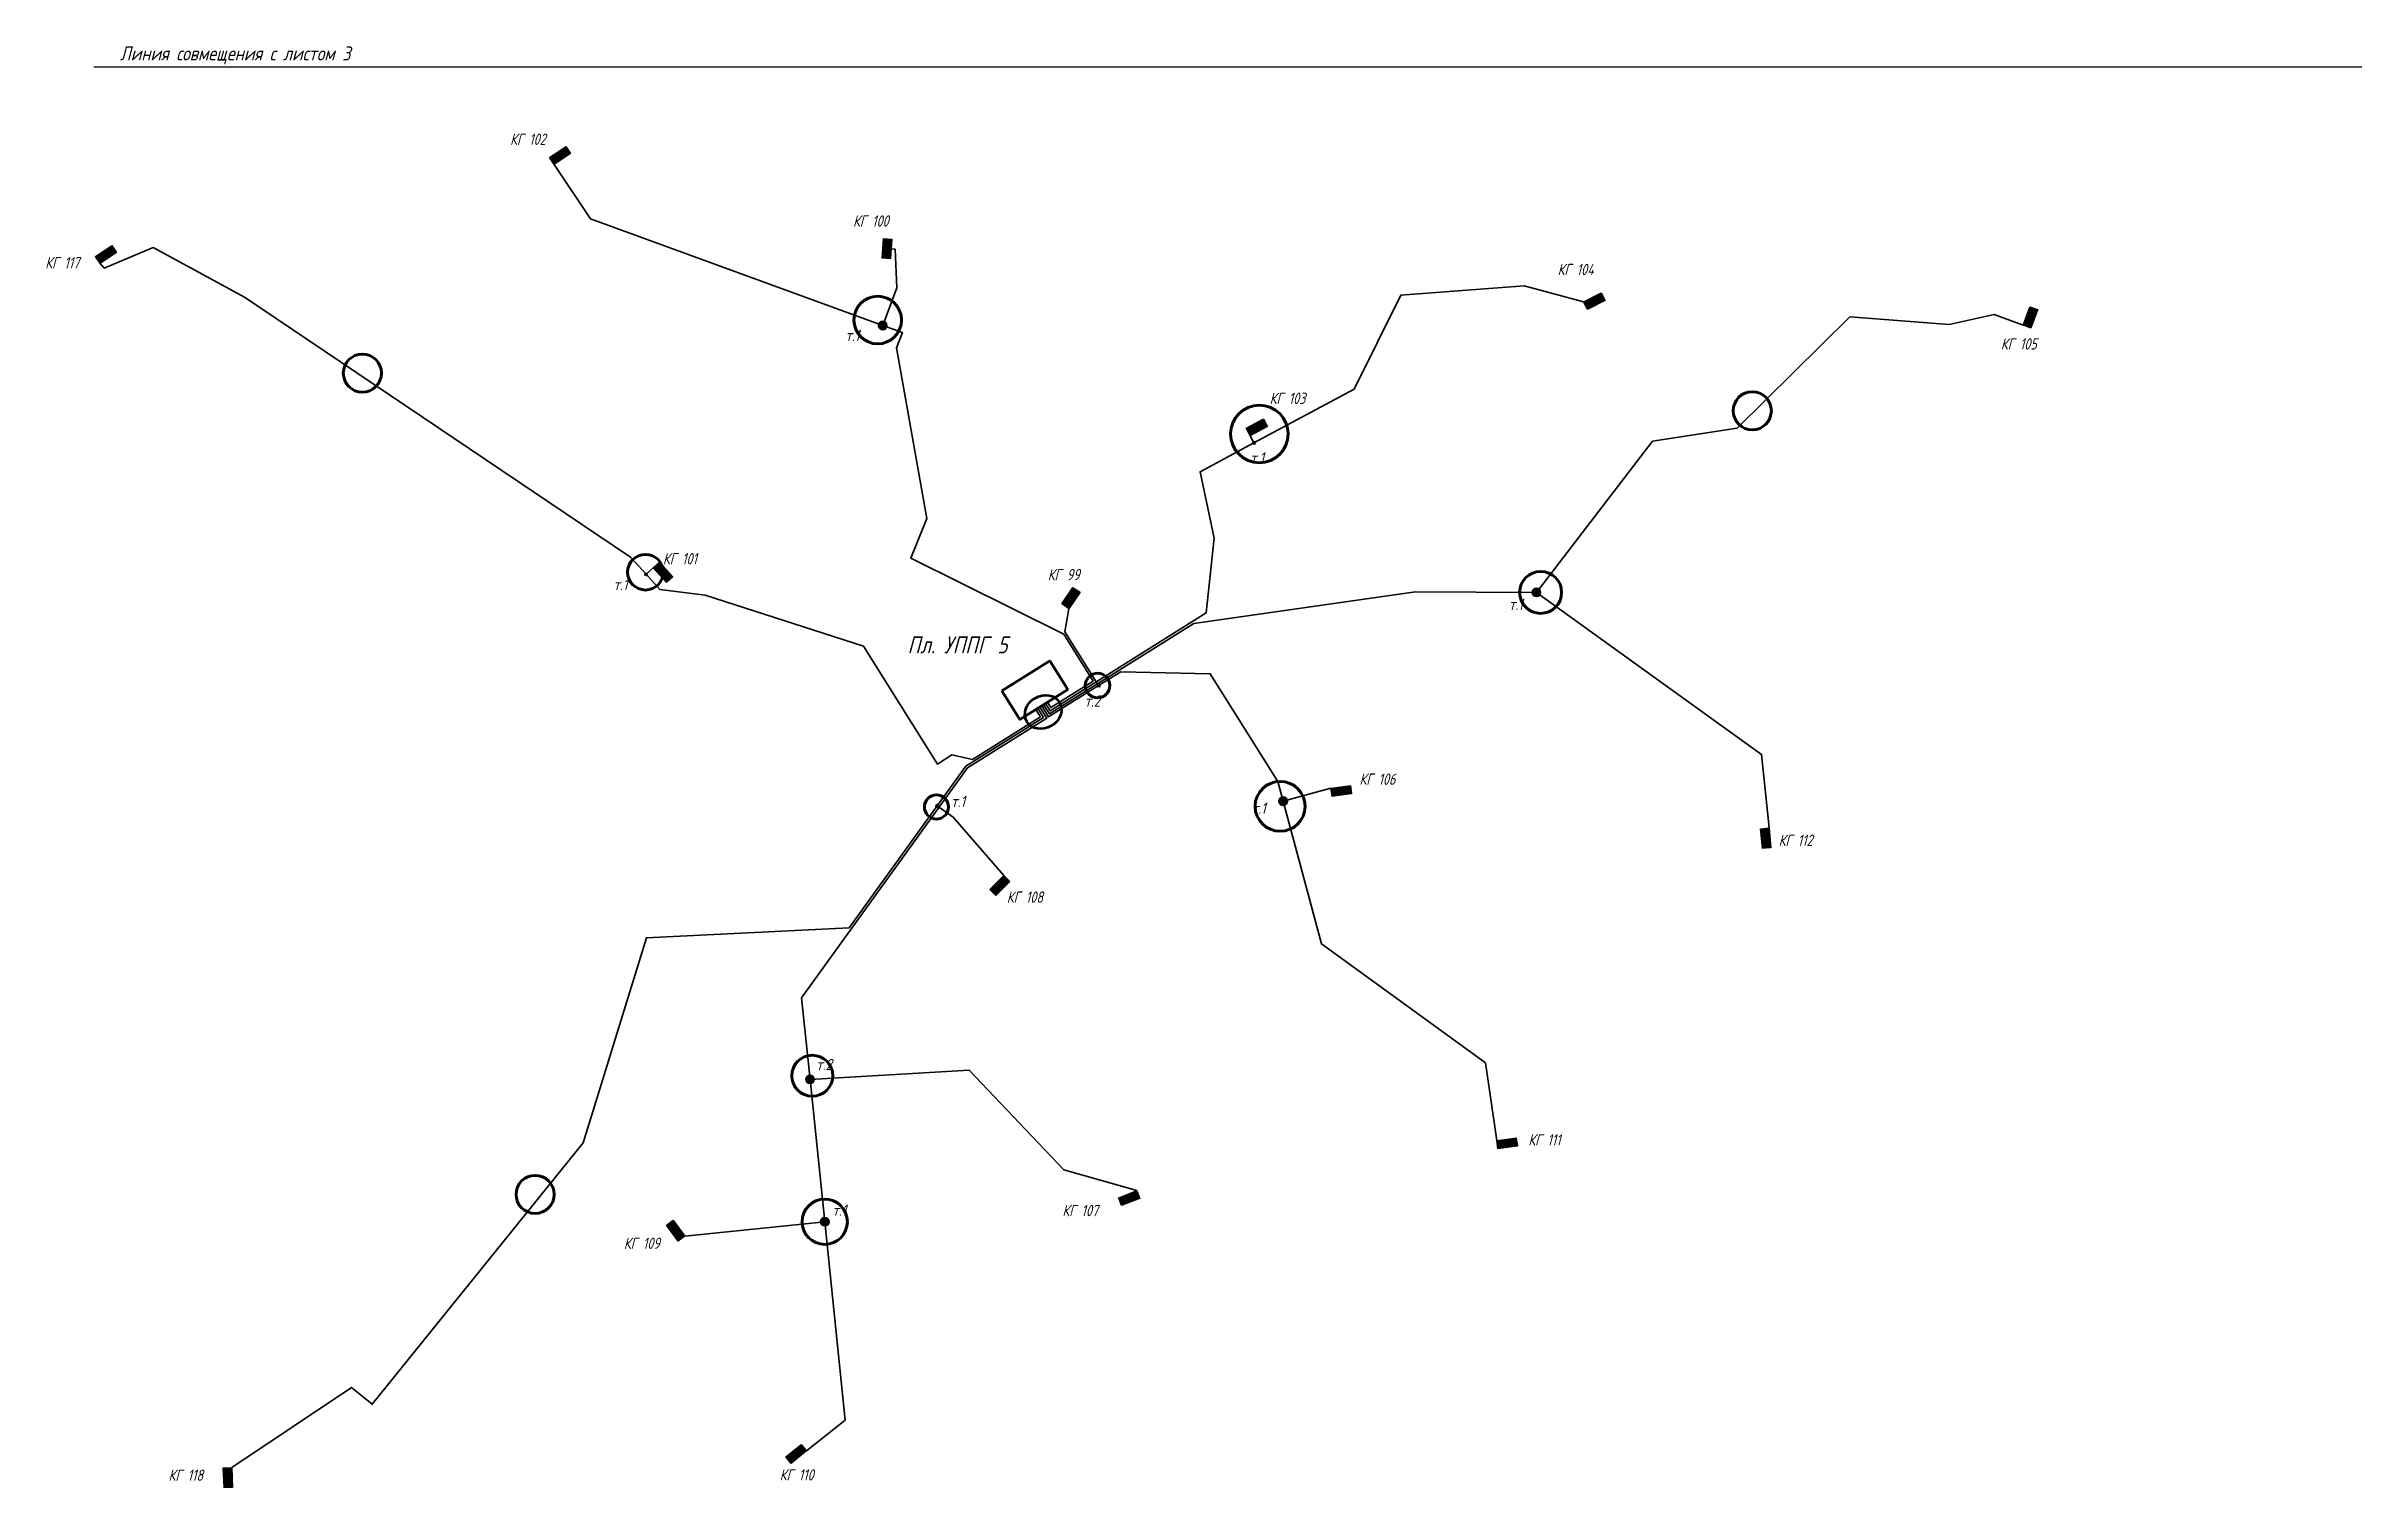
# Model space of a CAD drawing. Extents: x 1486405 to 1730346, y 2138194 to 2264178.
# Drawn here: x 1494314 to 1535232, y 2138194 to 2163678 of the extents above; entities that cross this region are included whole.
import ezdxf

# ---------------------------------------------------------------- set-up
doc = ezdxf.new("R2010")
doc.units = 0
for name, color, linetype, lineweight in [('159', 80, 'Continuous', 25), ('168', 244, 'Continuous', 25), ('219', 11, 'Continuous', 25), ('273', 140, 'Continuous', 25), ('325', 92, 'Continuous', 25), ('426', 6, 'Continuous', 25), ('ИИ_ОФОРМЛЕНИЕ_025', 7, 'Continuous', 25), ('ИИ_ПЛОЩАДКА_025', 7, 'Continuous', 25), ('ИИ_ТЕКСТ_025', 7, 'Continuous', 25), ('ОМГ', 6, 'Continuous', 18)]:
    doc.layers.add(name, color=color, linetype=linetype, lineweight=lineweight)
doc.styles.add('VNIPISIMPLEXCUR', font='simplex.shx', dxfattribs={"width": 0.8, "oblique": 15})

msp = doc.modelspace()

# ---------------------------------------------------------------- texts
at = {"layer": 'ИИ_ОФОРМЛЕНИЕ_025', "style": 'VNIPISIMPLEXCUR', "oblique": 15, "width": 0.8}
msp.add_text('Линия совмещения с листом 3', height=250, dxfattribs=at).set_placement((1495615.171312809, 2163427.55308491, -1.318888000000001))
at = {"layer": 'ИИ_ТЕКСТ_025', "lineweight": 35, "style": 'VNIPISIMPLEXCUR', "oblique": 15}
for s, height, width, p in [('КГ 102', 200, 0.75, (1502511.067838982, 2161934.539220414, -3.297220000000002)), ('КГ 100', 200, 0.75, (1508571.206280023, 2160489.603760461, -3.297220000000002)), ('КГ 117', 200, 0.75, (1494296.126138233, 2159752.606581293, -3.297220000000002)), ('КГ 104', 200, 0.75, (1521022.158302512, 2159632.502059352, -3.297220000000002)), ('т.1', 200, 0.8, (1508434.119934641, 2158466.754120042, -3.297220000000002)), ('КГ 105', 200, 0.75, (1528855.332588185, 2158316.828455408, -3.297220000000002)), ('КГ 103', 200, 0.75, (1515933.359354223, 2157354.9465734, -3.297220000000002)), ('т.1', 200, 0.8, (1515585.297119133, 2156301.87375254, -3.297220000000002)), ('КГ 101', 200, 0.75, (1505212.097109139, 2154519.040826258, -3.297220000000002)), ('КГ 99', 200, 0.75, (1512011.221348748, 2154237.38866665, -3.297220000000002)), ('т.1', 200, 0.8, (1504336.197688051, 2154062.609786839, -3.297220000000002)), ('т.1', 200, 0.8, (1520159.091328721, 2153712.816059405, -3.297220000000002)), ('Пл. УППГ 5', 300, 0.8, (1509534.41530595, 2152945.980496481, -3.297220000000002)), ('т.2', 200, 0.8, (1512659.736570332, 2152003.598577831, -3.297220000000002)), ('КГ 106', 200, 0.75, (1517520.551069174, 2150621.533291773, -3.297220000000002)), ('т.1', 200, 0.8, (1510301.824828662, 2150228.204487825, -3.297220000000002)), ('т.1', 200, 0.8, (1515614.648008477, 2150108.153282243, -3.297220000000002)), ('КГ 112', 200, 0.75, (1524928.876227323, 2149540.301013008, -3.297220000000002)), ('КГ 108', 200, 0.75, (1511288.051213332, 2148536.430777943, -3.297220000000002)), ('т.2', 200, 0.8, (1507918.204630636, 2145576.497806996, -3.297220000000002)), ('КГ 111', 200, 0.75, (1520504.079055149, 2144244.084409295, -3.297220000000002)), ('т.1', 200, 0.8, (1508204.670756653, 2143001.195013679, -3.297220000000002)), ('КГ 107', 200, 0.75, (1512270.391736127, 2142994.540968166, -3.297220000000002)), ('КГ 109', 200, 0.75, (1504519.929352801, 2142415.670038383, -3.297220000000002)), ('КГ 118', 200, 0.75, (1496474.258574851, 2138315.538815443, -3.297220000000002)), ('КГ 110', 200, 0.75, (1507274.418660361, 2138321.980856635, -3.297220000000002))]:
    msp.add_text(s, height=height, dxfattribs=dict(at, width=width)).set_placement(p)

# ---------------------------------------------------------------- hatches: boundary and pattern name
at = {"layer": 'ИИ_ОФОРМЛЕНИЕ_025'}
h = msp.add_hatch(color=256, dxfattribs=at)
edge = h.paths.add_edge_path()
edge.add_arc((1509095.18069445, 2158742.955243815), 75, 0, 360)
h = msp.add_hatch(color=256, dxfattribs=at)
edge = h.paths.add_edge_path()
edge.add_arc((1515656.721880388, 2156667.441228228), 22.5, 0, 360)
h = msp.add_hatch(color=256, dxfattribs=at)
edge = h.paths.add_edge_path()
edge.add_arc((1504913.120010089, 2154342.842828408), 22.5, 0, 360)
h = msp.add_hatch(color=256, dxfattribs=at)
edge = h.paths.add_edge_path()
edge.add_arc((1520647.903084699, 2154022.974607882), 75, 0, 360)
h = msp.add_hatch(color=256, dxfattribs=at)
edge = h.paths.add_edge_path()
edge.add_arc((1512914.875094509, 2152376.712751264), 22.5, 0, 360)
h = msp.add_hatch(color=256, dxfattribs=at)
edge = h.paths.add_edge_path()
edge.add_arc((1510058.991125733, 2150248.380907368), 22.5, 0, 360)
h = msp.add_hatch(color=256, dxfattribs=at)
edge = h.paths.add_edge_path()
edge.add_arc((1516171.321145419, 2150333.364136969), 75, 0, 360)
h = msp.add_hatch(color=256, dxfattribs=at)
edge = h.paths.add_edge_path()
edge.add_arc((1507810.742247857, 2145414.236513739), 75, 0, 360)
h = msp.add_hatch(color=256, dxfattribs=at)
edge = h.paths.add_edge_path()
edge.add_arc((1508071.420828044, 2142897.194035826), 75, 0, 360)
at = {"layer": 'ИИ_ПЛОЩАДКА_025'}
for points in [[(1503288.230181877, 2161585.482442612), (1503204.49355612, 2161709.933949257), (1503494.880404964, 2161905.319409358), (1503578.617030721, 2161780.867902709)], [(1495267.309604835, 2159835.275738915), (1495183.572979078, 2159959.727245561), (1495473.959827922, 2160155.112705662), (1495557.696453679, 2160030.661199013)], [(1509107.500403181, 2160280.634681322), (1509257.152561236, 2160270.425294062), (1509233.330657631, 2159921.236925252), (1509083.678499568, 2159931.446312517)], [(1521547.883114178, 2159027.554363446), (1521480.690979294, 2159161.66333783), (1521793.61191953, 2159318.444985879), (1521860.804054409, 2159184.33601149)], [(1529369.295210104, 2159074.606168836), (1529509.848246191, 2159022.214909578), (1529387.601974588, 2158694.257825375), (1529247.048938498, 2158746.649084635)], [(1515826.778549936, 2157091.297692906), (1515897.588442724, 2156959.063207678), (1515589.041310519, 2156793.840124509), (1515518.231417734, 2156926.074609741)], [(1505038.648941342, 2154457.09690845), (1505149.579729841, 2154558.06403262), (1505385.169686229, 2154299.225526113), (1505274.238897726, 2154198.258401945)], [(1512457.827547032, 2154109.347508566), (1512582.261123762, 2154025.584241062), (1512386.813499581, 2153735.239228699), (1512262.379922856, 2153819.002496205)], [(1517035.908102259, 2150412.322139562), (1517014.954974119, 2150560.851484882), (1517361.523446534, 2150609.7421172), (1517382.476574671, 2150461.212771879)], [(1524610.424812611, 2149843.703484376), (1524759.741265129, 2149858.007225399), (1524793.116660848, 2149509.602169518), (1524643.80020833, 2149495.298428497)], [(1511234.041429412, 2149017.098428026), (1511340.18913703, 2148911.114164255), (1511092.892521556, 2148663.436179811), (1510986.744813941, 2148769.420443586)], [(1519966.952834178, 2144184.202729911), (1519945.651095957, 2144332.682479199), (1520292.1038443, 2144382.386535037), (1520313.405582517, 2144233.906785747)], [(1513314.289531555, 2143181.291042586), (1513260.010003347, 2143321.125705018), (1513586.29088236, 2143447.777937503), (1513640.570410565, 2143307.943275069)], [(1505272.375758585, 2142833.246181584), (1505392.885264985, 2142922.562803031), (1505601.290715031, 2142641.373954761), (1505480.781208627, 2142552.057333314)], [(1507477.606270481, 2138622.213721528), (1507382.673730116, 2138738.350764626), (1507653.660164017, 2138959.860025479), (1507748.592704382, 2138843.722982378)], [(1497606.346068837, 2138200.371103386), (1497456.471552745, 2138194.236820518), (1497442.15822605, 2138543.944024733), (1497592.032742146, 2138550.078307602)]]:
    msp.add_hatch(color=256, dxfattribs=at).paths.add_polyline_path(points)

# ---------------------------------------------------------------- linework, layer by layer
at = {"layer": '159', "lineweight": 35}
msp.add_lwpolyline([(1517014.954974119, 2150560.851484882), (1516171.321145419, 2150333.364136969)], dxfattribs=at)
at = {"layer": '168', "lineweight": 35}
for points in [[(1495267.309604835, 2159835.275738915), (1495337.048443295, 2159758.293239347), (1496204.270793948, 2160118.316825684), (1497816.756602582, 2159240.876449696), (1504639.135079917, 2154643.865211617), (1504913.120010089, 2154342.842828408)], [(1515589.041310519, 2156793.840124509), (1515656.721880388, 2156667.441228228)], [(1505038.648941345, 2154457.096908447), (1504913.120010089, 2154342.842828408)], [(1512386.813499581, 2153735.239228699), (1512316.000369191, 2153325.554672875), (1512911.914627135, 2152374.857077361)], [(1497592.032742146, 2138550.078307602), (1499705.048817635, 2139967.139173809), (1500074.845931541, 2139668.969596745), (1503799.958440587, 2144288.944137366), (1504920.403787971, 2147916.211971367), (1508504.756310806, 2148093.350530911), (1510058.991125733, 2150248.380907368)], [(1511234.041429412, 2149017.098428026), (1510337.833446488, 2150047.276344052), (1510058.991125733, 2150248.380907368)]]:
    msp.add_lwpolyline(points, dxfattribs=at)
at = {"layer": '219', "lineweight": 35}
for points in [[(1503288.230181877, 2161585.482442612), (1503930.977114849, 2160630.215574865), (1509095.18069445, 2158742.955243815)], [(1509245.241609432, 2160095.831109657), (1509315.174667213, 2160091.060221763), (1509346.818300786, 2159406.857863506), (1509095.18069445, 2158742.955243815)], [(1521480.690979294, 2159161.66333783), (1520433.542267855, 2159442.835840333), (1518253.865617163, 2159280.690013362), (1517428.640282549, 2157616.218873834), (1515656.721880388, 2156667.441228229)], [(1524759.741265129, 2149858.007225399), (1524628.282850236, 2151158.136227238), (1520647.903084699, 2154022.974607882)], [(1510058.991125733, 2150248.380907368), (1510566.298537284, 2150951.789987897), (1511938.960067801, 2151812.200103461), (1511837.184432227, 2151974.56885153)], [(1519945.651095957, 2144332.682479199), (1519749.02902459, 2145703.199549923), (1516852.284017138, 2147808.02231053), (1516171.321145419, 2150333.364136969)], [(1505601.290715031, 2142641.373954761), (1508071.420828044, 2142897.194035826)], [(1507748.592704382, 2138843.722982378), (1508434.600513972, 2139390.428363217), (1508071.420828044, 2142897.194035826)]]:
    msp.add_lwpolyline(points, dxfattribs=at)
at = {"layer": '273', "lineweight": 35}
for points in [[(1529247.048938498, 2158746.649084635), (1528739.297774848, 2158935.913746538), (1527943.481939062, 2158760.716801611), (1526184.943631243, 2158893.579428485), (1524193.314458914, 2156927.630993827), (1522701.526001219, 2156697.177293812), (1520647.903084699, 2154022.974607882)], [(1509095.18069445, 2158742.955243815), (1509442.703520779, 2158615.885192335), (1509339.830021363, 2158344.471126868), (1509873.360685289, 2155332.514679094), (1509590.525540423, 2154627.526939522), (1512293.781332444, 2153285.687513959), (1512814.289680019, 2152455.289469467), (1512065.932577576, 2151986.205851825), (1512006.64549394, 2152080.790076158)], [(1504913.120010089, 2154342.842828408), (1505159.259222787, 2154072.414041101), (1505955.393019181, 2153972.537551501), (1508756.734693822, 2153070.055722945), (1510061.331982471, 2150988.750267953), (1510318.304683756, 2151149.825082103), (1510680.631357957, 2151070.664459948), (1511883.823625147, 2151824.848047559), (1511803.292219885, 2151953.324606604)], [(1512911.914627135, 2152374.85707736), (1512027.988675322, 2151820.796480021), (1511904.968856912, 2152017.057341381)], [(1516171.321145419, 2150333.364136969), (1516077.780618493, 2150680.257947081), (1514884.527421545, 2152583.923106297), (1513305.632679785, 2152621.646595174), (1512911.914627135, 2152374.85707736)], [(1513586.29088236, 2143447.777937503), (1512295.168428205, 2143811.777510616), (1510624.579011392, 2145577.94334149), (1507810.742247857, 2145414.236513739)], [(1508071.420828048, 2142897.194035826), (1507810.742247857, 2145414.236513739)]]:
    msp.add_lwpolyline(points, dxfattribs=at)
at = {"layer": '325', "lineweight": 35}
for points in [[(1515656.721880388, 2156667.441228229), (1514703.706860621, 2156157.147218313), (1514950.531736571, 2154984.273823516), (1514810.112490833, 2153659.098421422), (1512053.28461016, 2151931.069394556), (1511972.753281597, 2152059.545831232)], [(1520647.903084699, 2154022.974607882), (1518513.398323759, 2154036.10955033), (1514591.019214012, 2153474.558351541), (1512040.636642739, 2151875.932937291), (1511938.861069255, 2152038.301586307)]]:
    msp.add_lwpolyline(points, dxfattribs=at)
at = {"layer": '426', "lineweight": 35}
msp.add_lwpolyline([(1507810.742247857, 2145414.236513739), (1507661.457537182, 2146855.689654222), (1510594.167660348, 2150922.050374015), (1511994.096510451, 2151799.552159362), (1511871.07664457, 2151995.813096455)], dxfattribs=at)
at = {"layer": '426', "color": 3, "lineweight": 60}
for centre, radius in [((1509007.004518311, 2158839.089253253), 421.10433788709), ((1499900.023725931, 2157899.708550845), 336.9594190192969), ((1515752.817812866, 2156824.482959867), 508.9400227116731), ((1524462.868048318, 2157234.214244574), 336.9594190192969), ((1504902.544766382, 2154380.584614629), 315.1909265886355), ((1520722.903084712, 2154022.974607886), 371.0410913421842), ((1512892.375094522, 2152376.712751267), 216.8414848651732), ((1516118.112154886, 2150240.902242793), 441.2029779142039), ((1510045.829701232, 2150230.131882609), 213.6800721657059), ((1507850.713666278, 2145477.697412809), 362.3131463885269), ((1502953.134405159, 2143379.402035959), 336.9594190192969), ((1508071.420828057, 2142897.19403583), 400.1624741545356)]:
    msp.add_circle(centre, radius, dxfattribs=at)
at = {"layer": 'ИИ_ОФОРМЛЕНИЕ_025'}
msp.add_lwpolyline([(1495156.93142935, 2163315.580235504), (1535232.367194642, 2163315.580235504)], dxfattribs=at)
at = {"layer": 'ИИ_ОФОРМЛЕНИЕ_025', "lineweight": 35}
for centre, radius in [((1509095.18069445, 2158742.955243815), 75), ((1515656.721880388, 2156667.441228228), 22.5), ((1504913.120010089, 2154342.842828408), 22.5), ((1520647.903084699, 2154022.974607882), 75), ((1512914.875094509, 2152376.712751264), 22.5), ((1510058.991125733, 2150248.380907368), 22.5), ((1516171.321145419, 2150333.364136969), 75), ((1507810.742247857, 2145414.236513739), 75), ((1508071.420828044, 2142897.194035826), 75)]:
    msp.add_circle(centre, radius, dxfattribs=at)
at = {"layer": 'ИИ_ПЛОЩАДКА_025', "lineweight": 30, "flags": 128}
for points in [[(1503288.230181877, 2161585.482442612), (1503204.49355612, 2161709.933949257), (1503494.880404964, 2161905.319409358), (1503578.617030721, 2161780.867902709)], [(1495267.309604835, 2159835.275738915), (1495183.572979078, 2159959.727245561), (1495473.959827922, 2160155.112705662), (1495557.696453679, 2160030.661199013)], [(1509107.500403181, 2160280.634681322), (1509257.152561236, 2160270.425294062), (1509233.330657631, 2159921.236925252), (1509083.678499568, 2159931.446312517)], [(1521547.883114178, 2159027.554363446), (1521480.690979294, 2159161.66333783), (1521793.61191953, 2159318.444985879), (1521860.804054409, 2159184.33601149)], [(1529369.295210104, 2159074.606168836), (1529509.848246191, 2159022.214909578), (1529387.601974588, 2158694.257825375), (1529247.048938498, 2158746.649084635)], [(1515826.778549936, 2157091.297692906), (1515897.588442724, 2156959.063207678), (1515589.041310519, 2156793.840124509), (1515518.231417734, 2156926.074609741)], [(1505038.648941342, 2154457.09690845), (1505149.579729841, 2154558.06403262), (1505385.169686229, 2154299.225526113), (1505274.238897726, 2154198.258401945)], [(1512457.827547032, 2154109.347508566), (1512582.261123762, 2154025.584241062), (1512386.813499581, 2153735.239228699), (1512262.379922856, 2153819.002496205)], [(1517035.908102259, 2150412.322139562), (1517014.954974119, 2150560.851484882), (1517361.523446534, 2150609.7421172), (1517382.476574671, 2150461.212771879)], [(1524610.424812611, 2149843.703484376), (1524759.741265129, 2149858.007225399), (1524793.116660848, 2149509.602169518), (1524643.80020833, 2149495.298428497)], [(1511234.041429412, 2149017.098428026), (1511340.18913703, 2148911.114164255), (1511092.892521556, 2148663.436179811), (1510986.744813941, 2148769.420443586)], [(1519966.952834178, 2144184.202729911), (1519945.651095957, 2144332.682479199), (1520292.1038443, 2144382.386535037), (1520313.405582517, 2144233.906785747)], [(1513314.289531555, 2143181.291042586), (1513260.010003347, 2143321.125705018), (1513586.29088236, 2143447.777937503), (1513640.570410565, 2143307.943275069)], [(1505272.375758585, 2142833.246181584), (1505392.885264985, 2142922.562803031), (1505601.290715031, 2142641.373954761), (1505480.781208627, 2142552.057333314)], [(1507477.606270481, 2138622.213721528), (1507382.673730116, 2138738.350764626), (1507653.660164017, 2138959.860025479), (1507748.592704382, 2138843.722982378)], [(1497606.346068837, 2138200.371103386), (1497456.471552745, 2138194.236820518), (1497442.15822605, 2138543.944024733), (1497592.032742146, 2138550.078307602)]]:
    msp.add_lwpolyline(points, close=True, dxfattribs=at)
at = {"layer": 'ИИ_ПЛОЩАДКА_025', "lineweight": 50}
msp.add_lwpolyline([(1511199.273171961, 2152282.841939163), (1511517.936845846, 2151774.458754015), (1512365.242154431, 2152305.564877153), (1512046.578480553, 2152813.948062309)], close=True, dxfattribs=at)
at = {"layer": 'ОМГ', "color": 3, "lineweight": 53}
msp.add_ellipse((1511931.746967096, 2151908.493616538), major_axis=(-290.0976867995033, -169.3722899482168), ratio=0.8471995541747447, start_param=-3.141592653589793, end_param=3.141592653589793, dxfattribs=at)

msp.set_redraw_order([(e.dxf.handle, doc.entitydb.next_handle()) for e in msp.query("TEXT MTEXT ATTDEF DIMENSION ARC_DIMENSION")])  # texts and dimensions are drawn at this point

doc.saveas('drawing.dxf')
